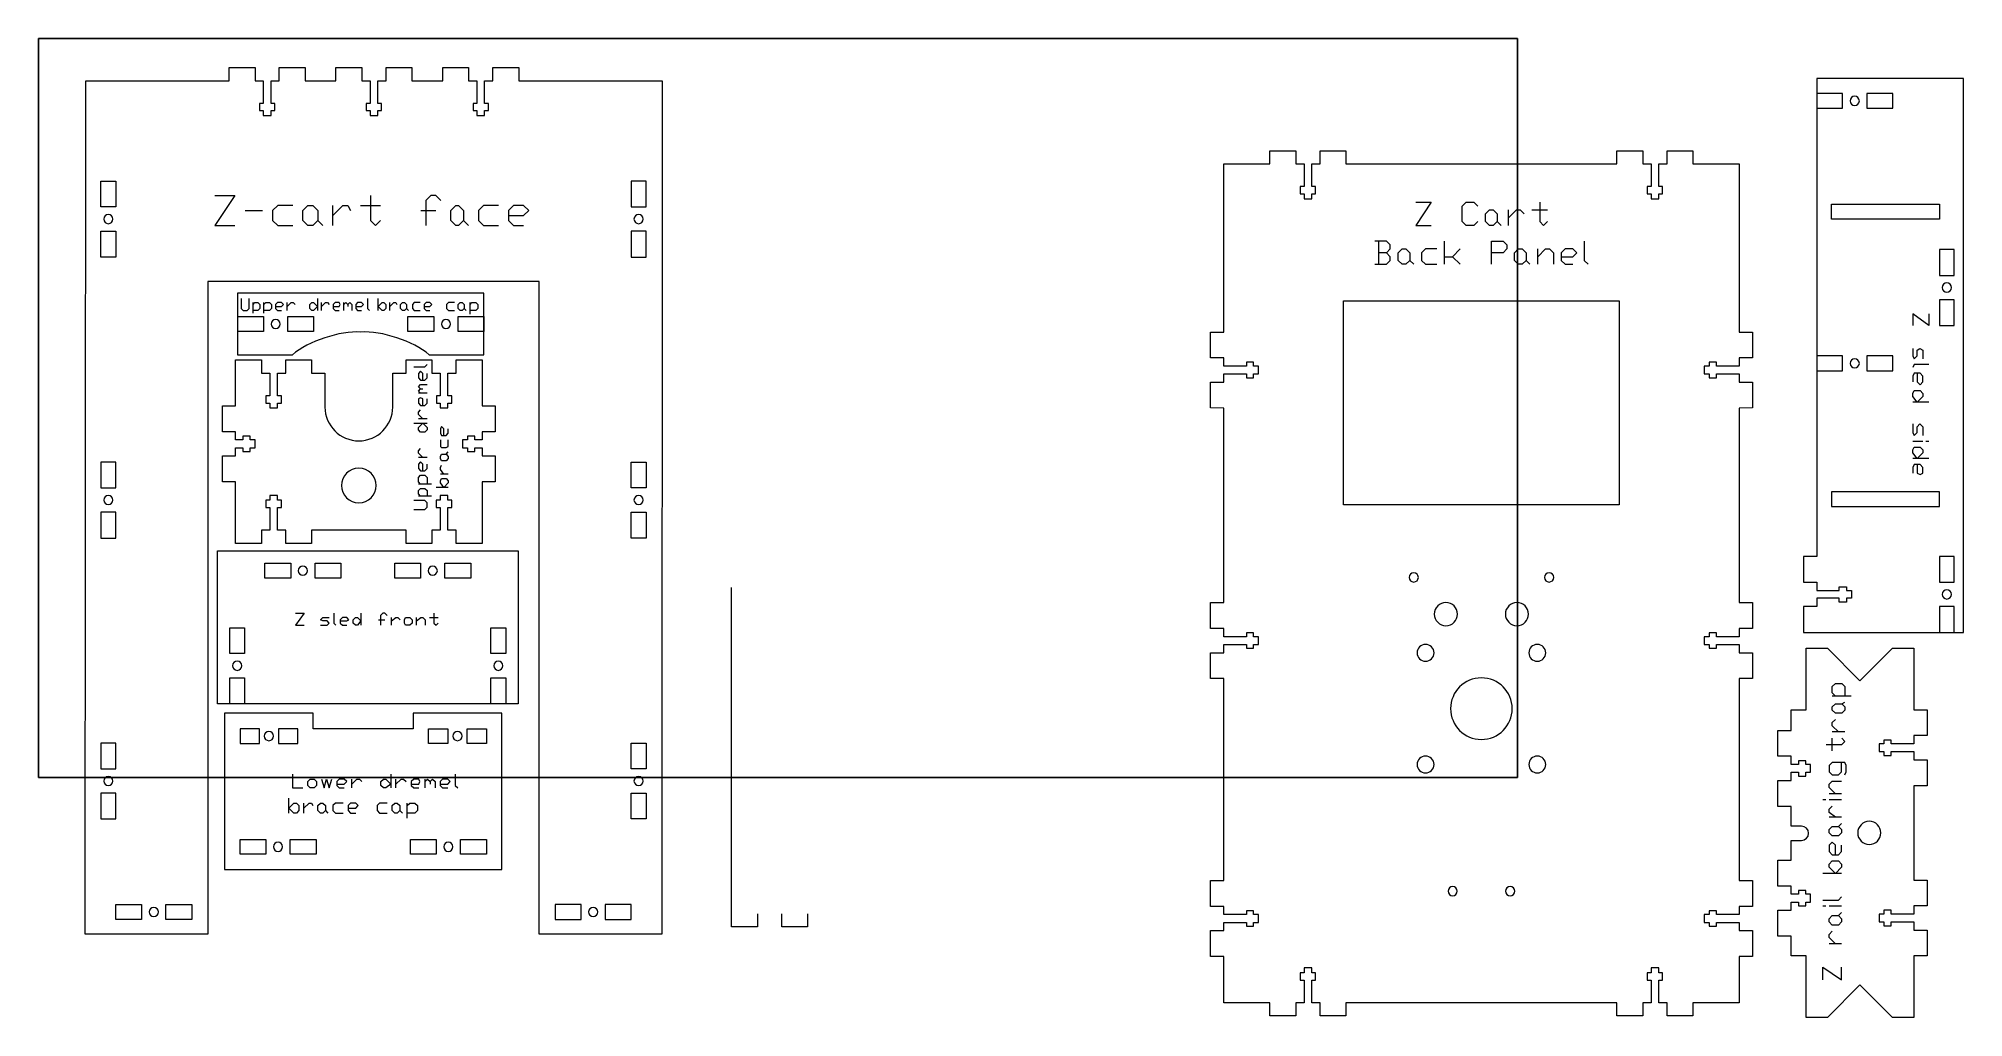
# Model space of a CAD drawing. Header units: inches. Extents: x 0 to 31.2, y 0.2 to 16.1.
import ezdxf

# ---------------------------------------------------------------- set-up
doc = ezdxf.new("R2010")
doc.units = ezdxf.units.IN
doc.header["$MEASUREMENT"] = 0
doc.layers.get('0').update_dxf_attribs({"linetype": 'CONTINUOUS', "true_color": 0xffffff})
doc.layers.add('CUT_SHEET_3', color=179, linetype='CONTINUOUS', true_color=0x131326)

# ---------------------------------------------------------------- blocks, each defined once
blk = doc.blocks.new('BORDER')
for p, q in [((24, 0), (0, 0)), ((0, 0), (0, -12)), ((24, -12), (24, 0)), ((0, -12), (24, -12))]:
    blk.add_line(p, q)

msp = doc.modelspace()

# ---------------------------------------------------------------- linework, layer by layer
at = {"layer": 'CUT_SHEET_3', "color": 3, "lineweight": 15, "true_color": 0x00ff00}
for p, q in [((3.087, 15.441), (3.087, 15.656)), ((3.087, 15.656), (3.507, 15.656)), ((3.507, 15.656), (3.507, 15.441)), ((3.9, 15.441), (3.9, 15.656)), ((3.9, 15.656), (4.32, 15.656)), ((4.32, 15.656), (4.32, 15.441)), ((4.82, 15.441), (4.82, 15.656)), ((4.82, 15.656), (5.239, 15.656)), ((5.239, 15.656), (5.239, 15.441)), ((5.633, 15.441), (5.633, 15.656)), ((5.633, 15.656), (6.053, 15.656)), ((6.053, 15.656), (6.053, 15.441)), ((6.552, 15.441), (6.552, 15.656)), ((6.552, 15.656), (6.972, 15.656)), ((6.972, 15.656), (6.972, 15.441)), ((7.366, 15.441), (7.366, 15.656)), ((7.366, 15.656), (7.785, 15.656)), ((7.785, 15.656), (7.785, 15.441)), ((0.751, 1.584), (0.759, 15.441)), ((0.759, 15.441), (3.087, 15.441)), ((2.742, 15.441), (2.742, 15.441)), ((3.507, 15.441), (3.641, 15.441)), ((3.641, 15.441), (3.641, 15.073)), ((3.766, 15.073), (3.766, 15.441)), ((3.766, 15.441), (3.9, 15.441)), ((4.32, 15.441), (4.82, 15.441)), ((5.239, 15.441), (5.373, 15.441)), ((5.373, 15.441), (5.373, 15.073)), ((5.499, 15.073), (5.499, 15.441)), ((5.499, 15.441), (5.633, 15.441)), ((6.053, 15.441), (6.552, 15.441)), ((6.972, 15.441), (7.106, 15.441)), ((7.106, 15.441), (7.106, 15.073)), ((7.232, 15.073), (7.232, 15.441)), ((7.232, 15.441), (7.366, 15.441)), ((7.785, 15.441), (10.113, 15.441)), ((10.113, 15.441), (10.106, 1.584)), ((31.23, 15.479), (28.848, 15.479)), ((28.848, 15.479), (28.848, 7.717)), ((31.23, 10.482), (31.23, 15.479)), ((3.641, 15.073), (3.579, 15.073)), ((3.579, 15.073), (3.579, 14.955)), ((3.828, 15.073), (3.766, 15.073)), ((3.828, 14.955), (3.828, 15.073)), ((5.373, 15.073), (5.311, 15.073)), ((5.311, 15.073), (5.311, 14.955)), ((5.561, 15.073), (5.499, 15.073)), ((5.561, 14.955), (5.561, 15.073)), ((7.106, 15.073), (7.044, 15.073)), ((7.044, 15.073), (7.044, 14.955)), ((7.294, 15.073), (7.232, 15.073)), ((7.294, 14.955), (7.294, 15.073)), ((3.579, 14.955), (3.641, 14.955)), ((3.641, 14.955), (3.641, 14.876)), ((3.641, 14.876), (3.766, 14.876)), ((3.766, 14.876), (3.766, 14.955)), ((3.766, 14.955), (3.828, 14.955)), ((5.311, 14.955), (5.373, 14.955)), ((5.373, 14.955), (5.373, 14.876)), ((5.373, 14.876), (5.499, 14.876)), ((5.499, 14.876), (5.499, 14.955)), ((5.499, 14.955), (5.561, 14.955)), ((7.044, 14.955), (7.106, 14.955)), ((7.106, 14.955), (7.106, 14.876)), ((7.106, 14.876), (7.232, 14.876)), ((7.232, 14.876), (7.232, 14.955)), ((7.232, 14.955), (7.294, 14.955)), ((19.225, 11.361), (19.225, 14.089)), ((19.225, 14.089), (19.975, 14.089)), ((19.975, 14.304), (20.395, 14.304)), ((19.975, 14.089), (19.975, 14.304)), ((20.395, 14.304), (20.395, 14.089)), ((20.395, 14.089), (20.529, 14.089)), ((20.529, 14.089), (20.529, 13.721)), ((20.655, 13.721), (20.655, 14.089)), ((20.655, 14.089), (20.789, 14.089)), ((20.789, 14.089), (20.789, 14.304)), ((20.789, 14.304), (21.208, 14.304)), ((21.208, 14.304), (21.209, 14.089)), ((21.209, 14.089), (25.605, 14.089)), ((25.605, 14.089), (25.606, 14.304)), ((25.606, 14.304), (26.026, 14.304)), ((26.026, 14.304), (26.026, 14.089)), ((26.026, 14.089), (26.159, 14.089)), ((26.159, 14.089), (26.159, 13.721)), ((26.285, 13.721), (26.285, 14.089)), ((26.285, 14.089), (26.419, 14.089)), ((26.419, 14.089), (26.419, 14.304)), ((26.419, 14.304), (26.839, 14.304)), ((26.839, 14.304), (26.839, 14.089)), ((26.839, 14.089), (27.589, 14.089)), ((27.589, 14.089), (27.589, 11.361)), ((20.529, 13.721), (20.467, 13.721)), ((20.467, 13.721), (20.467, 13.603)), ((20.467, 13.603), (20.529, 13.603)), ((20.529, 13.603), (20.529, 13.525)), ((20.529, 13.525), (20.655, 13.525)), ((20.717, 13.721), (20.655, 13.721)), ((20.655, 13.525), (20.655, 13.603)), ((20.655, 13.603), (20.717, 13.603)), ((20.717, 13.603), (20.717, 13.721)), ((26.159, 13.721), (26.097, 13.721)), ((26.097, 13.721), (26.097, 13.603)), ((26.097, 13.603), (26.159, 13.603)), ((26.159, 13.603), (26.159, 13.525)), ((26.159, 13.525), (26.285, 13.525)), ((26.347, 13.721), (26.285, 13.721)), ((26.285, 13.525), (26.285, 13.603)), ((26.285, 13.603), (26.347, 13.603)), ((26.347, 13.603), (26.347, 13.721)), ((8.116, 12.183), (2.742, 12.183)), ((2.742, 12.183), (2.742, 1.584)), ((8.116, 1.584), (8.116, 12.183)), ((3.224, 11.99), (3.224, 10.991)), ((7.222, 11.99), (3.224, 11.99)), ((7.222, 10.991), (7.222, 11.99)), ((21.169, 8.556), (21.169, 11.866)), ((21.169, 11.866), (25.645, 11.866)), ((25.645, 11.866), (25.645, 8.556)), ((19.01, 10.941), (19.01, 11.361)), ((19.01, 11.361), (19.225, 11.361)), ((27.589, 11.361), (27.804, 11.361)), ((27.804, 11.361), (27.804, 10.941)), ((3.224, 10.991), (4.112, 10.991)), ((6.335, 10.991), (7.222, 10.991)), ((19.225, 10.941), (19.01, 10.941)), ((19.225, 10.807), (19.225, 10.941)), ((27.804, 10.941), (27.589, 10.941)), ((27.589, 10.941), (27.589, 10.807)), ((3.192, 10.162), (3.192, 10.908)), ((3.192, 10.908), (3.612, 10.908)), ((3.612, 10.908), (3.612, 10.693)), ((3.612, 10.693), (3.746, 10.693)), ((3.746, 10.693), (3.746, 10.325)), ((3.872, 10.325), (3.872, 10.693)), ((3.872, 10.693), (4.006, 10.693)), ((4.006, 10.693), (4.006, 10.908)), ((4.006, 10.908), (4.425, 10.908)), ((4.425, 10.908), (4.425, 10.693)), ((4.425, 10.693), (4.641, 10.693)), ((4.641, 10.693), (4.641, 10.143)), ((5.741, 10.143), (5.741, 10.693)), ((5.741, 10.693), (5.957, 10.693)), ((5.957, 10.693), (5.957, 10.908)), ((5.957, 10.908), (6.377, 10.908)), ((6.377, 10.908), (6.377, 10.693)), ((6.377, 10.693), (6.51, 10.693)), ((6.51, 10.693), (6.51, 10.325)), ((6.636, 10.325), (6.636, 10.693)), ((6.636, 10.693), (6.77, 10.693)), ((6.77, 10.693), (6.77, 10.908)), ((6.77, 10.908), (7.19, 10.908)), ((7.19, 10.908), (7.19, 10.162)), ((19.593, 10.807), (19.225, 10.807)), ((19.225, 10.548), (19.225, 10.681)), ((19.225, 10.681), (19.593, 10.681)), ((19.711, 10.869), (19.593, 10.869)), ((19.593, 10.869), (19.593, 10.807)), ((19.593, 10.681), (19.593, 10.619)), ((19.711, 10.807), (19.711, 10.869)), ((19.79, 10.807), (19.711, 10.807)), ((19.711, 10.619), (19.711, 10.681)), ((19.711, 10.681), (19.79, 10.681)), ((19.79, 10.681), (19.79, 10.807)), ((27.103, 10.807), (27.024, 10.807)), ((27.024, 10.807), (27.024, 10.681)), ((27.024, 10.681), (27.103, 10.681)), ((27.221, 10.869), (27.103, 10.869)), ((27.103, 10.869), (27.103, 10.807)), ((27.103, 10.681), (27.103, 10.619)), ((27.221, 10.807), (27.221, 10.869)), ((27.589, 10.807), (27.221, 10.807)), ((27.221, 10.619), (27.221, 10.681)), ((27.221, 10.681), (27.589, 10.681)), ((27.589, 10.681), (27.589, 10.548)), ((3.746, 10.325), (3.684, 10.325)), ((3.684, 10.325), (3.684, 10.207)), ((3.934, 10.325), (3.872, 10.325)), ((3.934, 10.207), (3.934, 10.325)), ((6.51, 10.325), (6.449, 10.325)), ((6.449, 10.325), (6.449, 10.207)), ((6.698, 10.325), (6.636, 10.325)), ((6.698, 10.207), (6.698, 10.325)), ((19.01, 10.128), (19.01, 10.548)), ((19.01, 10.548), (19.225, 10.548)), ((19.593, 10.619), (19.711, 10.619)), ((27.103, 10.619), (27.221, 10.619)), ((27.589, 10.548), (27.804, 10.548)), ((27.804, 10.548), (27.804, 10.128)), ((31.23, 6.484), (31.23, 10.482)), ((2.977, 9.742), (2.977, 10.162)), ((2.977, 10.162), (3.192, 10.162)), ((3.684, 10.207), (3.746, 10.207)), ((3.746, 10.207), (3.746, 10.128)), ((3.746, 10.128), (3.872, 10.128)), ((3.872, 10.128), (3.872, 10.207)), ((3.872, 10.207), (3.934, 10.207)), ((6.449, 10.207), (6.51, 10.207)), ((6.51, 10.207), (6.51, 10.128)), ((6.51, 10.128), (6.636, 10.128)), ((6.636, 10.128), (6.636, 10.207)), ((6.636, 10.207), (6.698, 10.207)), ((7.19, 10.162), (7.405, 10.162)), ((7.405, 10.162), (7.405, 9.742)), ((19.225, 10.127), (19.01, 10.128)), ((19.225, 6.969), (19.225, 10.127)), ((27.804, 10.128), (27.589, 10.127)), ((27.589, 10.127), (27.589, 6.969)), ((3.192, 9.742), (2.977, 9.742)), ((3.192, 9.609), (3.192, 9.742)), ((7.405, 9.742), (7.19, 9.742)), ((7.19, 9.742), (7.19, 9.609)), ((3.31, 9.609), (3.192, 9.609)), ((3.192, 9.349), (3.192, 9.483)), ((3.192, 9.483), (3.31, 9.483)), ((3.428, 9.671), (3.31, 9.671)), ((3.31, 9.671), (3.31, 9.609)), ((3.31, 9.483), (3.31, 9.421)), ((3.31, 9.421), (3.428, 9.421)), ((3.428, 9.609), (3.428, 9.671)), ((3.507, 9.609), (3.428, 9.609)), ((3.428, 9.421), (3.428, 9.483)), ((3.428, 9.483), (3.507, 9.483)), ((3.507, 9.483), (3.507, 9.609)), ((6.954, 9.609), (6.875, 9.609)), ((6.875, 9.609), (6.875, 9.483)), ((6.875, 9.483), (6.954, 9.483)), ((7.072, 9.671), (6.954, 9.671)), ((6.954, 9.671), (6.954, 9.609)), ((6.954, 9.483), (6.954, 9.421)), ((6.954, 9.421), (7.072, 9.421)), ((7.072, 9.609), (7.072, 9.671)), ((7.19, 9.609), (7.072, 9.609)), ((7.072, 9.421), (7.072, 9.483)), ((7.072, 9.483), (7.19, 9.483)), ((7.19, 9.483), (7.19, 9.349)), ((2.977, 8.929), (2.977, 9.349)), ((2.977, 9.349), (3.192, 9.349)), ((7.19, 9.349), (7.405, 9.349)), ((7.405, 9.349), (7.405, 8.929)), ((3.192, 8.929), (2.977, 8.929)), ((3.192, 7.93), (3.192, 8.929)), ((7.405, 8.929), (7.19, 8.929)), ((7.19, 8.929), (7.19, 7.93)), ((3.746, 8.631), (3.684, 8.631)), ((3.684, 8.631), (3.684, 8.512)), ((3.684, 8.512), (3.746, 8.512)), ((3.872, 8.709), (3.746, 8.709)), ((3.746, 8.709), (3.746, 8.631)), ((3.746, 8.512), (3.746, 8.145)), ((3.872, 8.631), (3.872, 8.709)), ((3.934, 8.631), (3.872, 8.631)), ((3.872, 8.145), (3.872, 8.512)), ((3.872, 8.512), (3.934, 8.512)), ((3.934, 8.512), (3.934, 8.631)), ((6.51, 8.631), (6.448, 8.631)), ((6.448, 8.631), (6.448, 8.512)), ((6.448, 8.512), (6.51, 8.512)), ((6.636, 8.709), (6.51, 8.709)), ((6.51, 8.709), (6.51, 8.631)), ((6.51, 8.512), (6.51, 8.145)), ((6.636, 8.631), (6.636, 8.709)), ((6.698, 8.631), (6.636, 8.631)), ((6.636, 8.145), (6.636, 8.512)), ((6.636, 8.512), (6.698, 8.512)), ((6.698, 8.512), (6.698, 8.631)), ((25.645, 8.556), (21.169, 8.556)), ((3.746, 8.145), (3.612, 8.145)), ((3.612, 8.145), (3.612, 7.93)), ((4.005, 8.145), (3.872, 8.145)), ((4.005, 7.93), (4.005, 8.145)), ((5.957, 8.145), (4.425, 8.145)), ((4.425, 8.145), (4.425, 7.93)), ((5.957, 7.93), (5.957, 8.145)), ((6.51, 8.145), (6.377, 8.145)), ((6.377, 8.145), (6.377, 7.93)), ((6.77, 8.145), (6.636, 8.145)), ((6.77, 7.93), (6.77, 8.145)), ((2.898, 5.326), (2.898, 7.811)), ((2.898, 7.811), (7.775, 7.811)), ((3.612, 7.93), (3.192, 7.93)), ((4.425, 7.93), (4.005, 7.93)), ((6.377, 7.93), (5.957, 7.93)), ((7.19, 7.93), (6.77, 7.93)), ((7.775, 7.811), (7.775, 5.326)), ((28.848, 7.717), (28.633, 7.717)), ((28.633, 7.717), (28.633, 7.297)), ((11.24, 1.701), (11.239, 7.211)), ((28.633, 7.297), (28.848, 7.297)), ((28.848, 7.297), (28.848, 7.163)), ((29.215, 7.163), (29.215, 7.225)), ((29.215, 7.225), (29.334, 7.225)), ((29.334, 7.225), (29.334, 7.163)), ((19.01, 6.968), (19.225, 6.969)), ((19.01, 6.548), (19.01, 6.968)), ((27.589, 6.969), (27.804, 6.968)), ((27.804, 6.968), (27.804, 6.548)), ((28.848, 6.904), (28.633, 6.904)), ((28.633, 6.904), (28.633, 6.484)), ((28.848, 7.163), (29.215, 7.163)), ((29.215, 7.038), (28.848, 7.038)), ((28.848, 7.038), (28.848, 6.904)), ((29.215, 6.976), (29.215, 7.038)), ((29.334, 6.976), (29.215, 6.976)), ((29.334, 7.163), (29.412, 7.163)), ((29.412, 7.038), (29.334, 7.038)), ((29.334, 7.038), (29.334, 6.976)), ((29.412, 7.163), (29.412, 7.038)), ((19.225, 6.548), (19.01, 6.548)), ((19.225, 6.414), (19.225, 6.548)), ((19.593, 6.414), (19.225, 6.414)), ((19.225, 6.155), (19.225, 6.288)), ((19.225, 6.288), (19.593, 6.288)), ((19.711, 6.476), (19.593, 6.476)), ((19.593, 6.476), (19.593, 6.414)), ((19.593, 6.288), (19.593, 6.226)), ((19.711, 6.414), (19.711, 6.476)), ((19.79, 6.414), (19.711, 6.414)), ((19.711, 6.226), (19.711, 6.288)), ((19.711, 6.288), (19.79, 6.288)), ((19.79, 6.288), (19.79, 6.414)), ((27.103, 6.414), (27.024, 6.414)), ((27.024, 6.414), (27.024, 6.288)), ((27.024, 6.288), (27.103, 6.288)), ((27.221, 6.476), (27.103, 6.476)), ((27.103, 6.476), (27.103, 6.414)), ((27.103, 6.288), (27.103, 6.226)), ((27.221, 6.414), (27.221, 6.476)), ((27.589, 6.414), (27.221, 6.414)), ((27.221, 6.226), (27.221, 6.288)), ((27.221, 6.288), (27.589, 6.288)), ((27.804, 6.548), (27.589, 6.548)), ((27.589, 6.548), (27.589, 6.414)), ((27.589, 6.288), (27.589, 6.155)), ((28.633, 6.484), (31.23, 6.484)), ((19.01, 5.735), (19.01, 6.155)), ((19.01, 6.155), (19.225, 6.155)), ((19.593, 6.226), (19.711, 6.226)), ((27.103, 6.226), (27.221, 6.226)), ((27.589, 6.155), (27.804, 6.155)), ((27.804, 6.155), (27.804, 5.735)), ((28.676, 5.228), (28.676, 6.228)), ((28.676, 6.228), (29.021, 6.228)), ((29.021, 6.228), (29.55, 5.698)), ((29.55, 5.698), (30.08, 6.228)), ((30.08, 6.228), (30.425, 6.228)), ((30.425, 6.228), (30.425, 5.228)), ((19.225, 5.734), (19.01, 5.735)), ((19.225, 2.456), (19.225, 5.734)), ((27.804, 5.735), (27.589, 5.734)), ((27.589, 5.734), (27.589, 2.456)), ((7.775, 5.326), (2.898, 5.326)), ((4.451, 5.171), (3.013, 5.171)), ((3.013, 5.171), (3.013, 4.921)), ((4.451, 4.921), (4.451, 5.171)), ((7.511, 5.171), (6.073, 5.171)), ((6.073, 5.171), (6.073, 4.921)), ((7.511, 4.921), (7.511, 5.171)), ((28.434, 4.893), (28.434, 5.228)), ((28.434, 5.228), (28.676, 5.228)), ((30.425, 5.228), (30.64, 5.228)), ((30.64, 5.228), (30.64, 4.809)), ((3.013, 4.921), (3.013, 4.681)), ((6.073, 4.921), (4.451, 4.921)), ((7.511, 4.681), (7.511, 4.921)), ((28.219, 4.473), (28.219, 4.893)), ((28.219, 4.893), (28.434, 4.893)), ((30.057, 4.737), (29.939, 4.737)), ((29.939, 4.737), (29.939, 4.675)), ((30.057, 4.675), (30.057, 4.737)), ((30.64, 4.809), (30.425, 4.809)), ((30.425, 4.809), (30.425, 4.675)), ((3.013, 4.681), (3.013, 2.633)), ((7.511, 2.633), (7.511, 4.681)), ((28.434, 4.473), (28.219, 4.473)), ((28.434, 4.339), (28.434, 4.473)), ((28.67, 4.401), (28.552, 4.401)), ((28.552, 4.401), (28.552, 4.339)), ((28.67, 4.339), (28.67, 4.401)), ((29.939, 4.675), (29.86, 4.675)), ((29.86, 4.675), (29.86, 4.549)), ((29.86, 4.549), (29.939, 4.549)), ((29.939, 4.549), (29.939, 4.487)), ((29.939, 4.487), (30.057, 4.487)), ((30.425, 4.675), (30.057, 4.675)), ((30.057, 4.487), (30.057, 4.549)), ((30.057, 4.549), (30.425, 4.549)), ((30.425, 4.549), (30.425, 4.415)), ((30.425, 4.415), (30.64, 4.415)), ((30.64, 4.415), (30.64, 3.995)), ((28.219, 3.66), (28.219, 4.08)), ((28.219, 4.08), (28.434, 4.08)), ((28.552, 4.339), (28.434, 4.339)), ((28.434, 4.08), (28.434, 4.213)), ((28.434, 4.213), (28.552, 4.213)), ((28.552, 4.213), (28.552, 4.151)), ((28.552, 4.151), (28.67, 4.151)), ((28.749, 4.339), (28.67, 4.339)), ((28.67, 4.151), (28.67, 4.213)), ((28.67, 4.213), (28.749, 4.213)), ((28.749, 4.213), (28.749, 4.339)), ((30.64, 3.995), (30.425, 3.995)), ((30.425, 3.995), (30.425, 2.464)), ((28.434, 3.66), (28.219, 3.66)), ((28.434, 3.338), (28.434, 3.66)), ((28.601, 3.338), (28.434, 3.338)), ((28.434, 2.786), (28.434, 3.108)), ((28.434, 3.108), (28.601, 3.108)), ((3.013, 2.633), (7.511, 2.633)), ((28.219, 2.366), (28.219, 2.786)), ((28.219, 2.786), (28.434, 2.786)), ((19.01, 2.455), (19.225, 2.456)), ((19.01, 2.036), (19.01, 2.455)), ((27.589, 2.456), (27.804, 2.455)), ((27.804, 2.455), (27.804, 2.036)), ((28.434, 2.366), (28.219, 2.366)), ((28.434, 2.232), (28.434, 2.366)), ((28.552, 2.232), (28.434, 2.232)), ((28.67, 2.294), (28.552, 2.294)), ((28.552, 2.294), (28.552, 2.232)), ((28.67, 2.232), (28.67, 2.294)), ((28.749, 2.232), (28.67, 2.232)), ((28.749, 2.106), (28.749, 2.232)), ((30.425, 2.464), (30.64, 2.464)), ((30.64, 2.464), (30.64, 2.044)), ((11.66, 1.916), (11.66, 1.701)), ((12.053, 1.701), (12.053, 1.916)), ((12.474, 1.916), (12.473, 1.701)), ((19.225, 2.036), (19.01, 2.036)), ((19.225, 1.902), (19.225, 2.036)), ((19.593, 1.902), (19.225, 1.902)), ((19.711, 1.964), (19.593, 1.964)), ((19.593, 1.964), (19.593, 1.902)), ((19.711, 1.902), (19.711, 1.964)), ((19.79, 1.902), (19.711, 1.902)), ((19.79, 1.776), (19.79, 1.902)), ((27.103, 1.902), (27.024, 1.902)), ((27.024, 1.902), (27.024, 1.776)), ((27.221, 1.964), (27.103, 1.964)), ((27.103, 1.964), (27.103, 1.902)), ((27.221, 1.902), (27.221, 1.964)), ((27.589, 1.902), (27.221, 1.902)), ((27.804, 2.036), (27.589, 2.036)), ((27.589, 2.036), (27.589, 1.902)), ((28.219, 1.553), (28.219, 1.973)), ((28.219, 1.973), (28.434, 1.973)), ((28.434, 1.973), (28.434, 2.106)), ((28.434, 2.106), (28.552, 2.106)), ((28.552, 2.106), (28.552, 2.044)), ((28.552, 2.044), (28.67, 2.044)), ((28.67, 2.044), (28.67, 2.106)), ((28.67, 2.106), (28.749, 2.106)), ((29.939, 1.91), (29.86, 1.91)), ((29.86, 1.91), (29.86, 1.784)), ((30.057, 1.972), (29.939, 1.972)), ((29.939, 1.972), (29.939, 1.91)), ((30.057, 1.91), (30.057, 1.972)), ((30.425, 1.91), (30.057, 1.91)), ((30.64, 2.044), (30.425, 2.044)), ((30.425, 2.044), (30.425, 1.91)), ((2.742, 1.584), (0.751, 1.584)), ((10.106, 1.584), (8.116, 1.584)), ((11.66, 1.701), (11.24, 1.701)), ((12.473, 1.701), (12.053, 1.701)), ((19.01, 1.222), (19.01, 1.642)), ((19.01, 1.642), (19.225, 1.642)), ((19.225, 1.642), (19.225, 1.776)), ((19.225, 1.776), (19.593, 1.776)), ((19.593, 1.776), (19.593, 1.714)), ((19.593, 1.714), (19.711, 1.714)), ((19.711, 1.714), (19.711, 1.776)), ((19.711, 1.776), (19.79, 1.776)), ((27.024, 1.776), (27.103, 1.776)), ((27.103, 1.776), (27.103, 1.714)), ((27.103, 1.714), (27.221, 1.714)), ((27.221, 1.714), (27.221, 1.776)), ((27.221, 1.776), (27.589, 1.776)), ((27.589, 1.776), (27.589, 1.642)), ((27.589, 1.642), (27.804, 1.642)), ((27.804, 1.642), (27.804, 1.222)), ((29.86, 1.784), (29.939, 1.784)), ((29.939, 1.784), (29.939, 1.722)), ((29.939, 1.722), (30.057, 1.722)), ((30.057, 1.722), (30.057, 1.784)), ((30.057, 1.784), (30.425, 1.784)), ((30.425, 1.784), (30.425, 1.65)), ((30.425, 1.65), (30.64, 1.65)), ((30.64, 1.65), (30.64, 1.231)), ((28.434, 1.553), (28.219, 1.553)), ((28.434, 1.231), (28.434, 1.553)), ((19.225, 1.222), (19.01, 1.222)), ((19.225, 0.472), (19.225, 1.222)), ((20.529, 0.958), (20.467, 0.958)), ((20.467, 0.958), (20.467, 0.84)), ((20.655, 1.037), (20.529, 1.037)), ((20.529, 1.037), (20.529, 0.958)), ((20.655, 0.958), (20.655, 1.037)), ((20.717, 0.958), (20.655, 0.958)), ((20.717, 0.84), (20.717, 0.958)), ((26.159, 0.958), (26.097, 0.958)), ((26.097, 0.958), (26.097, 0.84)), ((26.285, 1.037), (26.159, 1.037)), ((26.159, 1.037), (26.159, 0.958)), ((26.285, 0.958), (26.285, 1.037)), ((26.347, 0.958), (26.285, 0.958)), ((26.347, 0.84), (26.347, 0.958)), ((27.804, 1.222), (27.589, 1.222)), ((27.589, 1.222), (27.589, 0.472)), ((28.676, 1.231), (28.434, 1.231)), ((28.676, 0.231), (28.676, 1.231)), ((30.64, 1.231), (30.425, 1.231)), ((30.425, 1.231), (30.425, 0.231)), ((20.467, 0.84), (20.529, 0.84)), ((20.529, 0.84), (20.529, 0.472)), ((20.655, 0.472), (20.655, 0.84)), ((20.655, 0.84), (20.717, 0.84)), ((26.097, 0.84), (26.159, 0.84)), ((26.159, 0.84), (26.159, 0.472)), ((26.285, 0.472), (26.285, 0.84)), ((26.285, 0.84), (26.347, 0.84)), ((29.55, 0.761), (29.021, 0.231)), ((30.08, 0.231), (29.55, 0.761)), ((19.975, 0.472), (19.225, 0.472)), ((19.975, 0.257), (19.975, 0.472)), ((20.529, 0.472), (20.395, 0.472)), ((20.395, 0.472), (20.395, 0.257)), ((20.789, 0.472), (20.655, 0.472)), ((20.789, 0.257), (20.789, 0.472)), ((21.209, 0.472), (21.208, 0.257)), ((25.605, 0.472), (21.209, 0.472)), ((25.606, 0.257), (25.605, 0.472)), ((26.159, 0.472), (26.026, 0.472)), ((26.026, 0.472), (26.026, 0.257)), ((26.419, 0.472), (26.285, 0.472)), ((26.419, 0.257), (26.419, 0.472)), ((26.84, 0.472), (26.839, 0.257)), ((27.589, 0.472), (26.84, 0.472)), ((20.395, 0.257), (19.975, 0.257)), ((21.208, 0.257), (20.789, 0.257)), ((26.026, 0.257), (25.606, 0.257)), ((26.839, 0.257), (26.419, 0.257)), ((29.021, 0.231), (28.676, 0.231)), ((30.425, 0.231), (30.08, 0.231))]:
    msp.add_line(p, q, dxfattribs=at)
at = {"layer": 'CUT_SHEET_3', "color": 1, "lineweight": 15, "true_color": 0xff0000}
for p, q in [((29.268, 15.234), (28.848, 15.234)), ((28.848, 15.234), (28.848, 14.994)), ((29.268, 14.994), (29.268, 15.234)), ((29.465, 15.189), (29.465, 15.189)), ((30.081, 15.234), (29.661, 15.234)), ((29.661, 15.234), (29.661, 14.994)), ((30.081, 14.994), (30.081, 15.234)), ((28.848, 14.994), (29.268, 14.994)), ((29.661, 14.994), (30.081, 14.994)), ((1.006, 13.811), (1.246, 13.811)), ((1.006, 13.391), (1.006, 13.811)), ((1.246, 13.811), (1.246, 13.391)), ((9.851, 13.811), (9.611, 13.811)), ((9.611, 13.811), (9.611, 13.391)), ((9.851, 13.391), (9.851, 13.811)), ((29.09, 13.435), (30.839, 13.435)), ((29.09, 13.195), (29.09, 13.435)), ((30.839, 13.435), (30.839, 13.195)), ((1.246, 13.391), (1.006, 13.391)), ((9.611, 13.391), (9.851, 13.391)), ((30.839, 13.195), (29.09, 13.195)), ((1.006, 12.998), (1.246, 12.998)), ((1.006, 12.578), (1.006, 12.998)), ((1.246, 12.998), (1.246, 12.578)), ((9.851, 12.998), (9.611, 12.998)), ((9.611, 12.998), (9.611, 12.578)), ((9.851, 12.578), (9.851, 12.998)), ((1.246, 12.578), (1.006, 12.578)), ((9.611, 12.578), (9.851, 12.578)), ((31.079, 12.7), (30.839, 12.7)), ((30.839, 12.7), (30.839, 12.28)), ((31.079, 12.28), (31.079, 12.7)), ((30.839, 12.28), (31.079, 12.28)), ((31.079, 11.886), (30.839, 11.886)), ((30.839, 11.886), (30.839, 11.467)), ((31.079, 11.467), (31.079, 11.886)), ((3.225, 11.611), (3.645, 11.611)), ((3.225, 11.371), (3.225, 11.611)), ((3.645, 11.611), (3.645, 11.371)), ((4.038, 11.611), (4.458, 11.611)), ((4.038, 11.371), (4.038, 11.611)), ((4.458, 11.611), (4.458, 11.371)), ((5.988, 11.611), (6.408, 11.611)), ((5.988, 11.371), (5.988, 11.611)), ((6.408, 11.611), (6.408, 11.371)), ((6.802, 11.611), (7.221, 11.611)), ((6.802, 11.371), (6.802, 11.611)), ((7.221, 11.611), (7.221, 11.371)), ((3.645, 11.371), (3.225, 11.371)), ((4.458, 11.371), (4.038, 11.371)), ((6.408, 11.371), (5.988, 11.371)), ((7.221, 11.371), (6.802, 11.371)), ((30.839, 11.467), (31.079, 11.467)), ((29.268, 10.972), (28.848, 10.972)), ((28.848, 10.972), (28.848, 10.732)), ((29.268, 10.732), (29.268, 10.972)), ((30.081, 10.972), (29.661, 10.972)), ((29.661, 10.972), (29.661, 10.732)), ((30.081, 10.732), (30.081, 10.972)), ((28.848, 10.732), (29.268, 10.732)), ((29.465, 10.927), (29.465, 10.927)), ((29.661, 10.732), (30.081, 10.732)), ((1.246, 9.249), (1.006, 9.249)), ((1.006, 9.249), (1.006, 8.83)), ((1.246, 8.83), (1.246, 9.249)), ((5.191, 9.151), (5.191, 9.151)), ((9.611, 8.83), (9.611, 9.249)), ((9.611, 9.249), (9.851, 9.249)), ((9.851, 9.249), (9.851, 8.83)), ((1.006, 8.83), (1.246, 8.83)), ((4.909, 8.869), (4.909, 8.869)), ((9.851, 8.83), (9.611, 8.83)), ((30.839, 8.768), (29.09, 8.768)), ((29.09, 8.768), (29.09, 8.528)), ((30.839, 8.528), (30.839, 8.768)), ((1.246, 8.436), (1.006, 8.436)), ((1.006, 8.436), (1.006, 8.016)), ((1.246, 8.016), (1.246, 8.436)), ((5.191, 8.587), (5.191, 8.587)), ((9.611, 8.016), (9.611, 8.436)), ((9.611, 8.436), (9.851, 8.436)), ((9.851, 8.436), (9.851, 8.016)), ((29.09, 8.528), (30.839, 8.528)), ((1.006, 8.016), (1.246, 8.016)), ((9.851, 8.016), (9.611, 8.016)), ((3.666, 7.366), (3.666, 7.606)), ((3.666, 7.606), (4.086, 7.606)), ((4.086, 7.606), (4.086, 7.366)), ((4.48, 7.366), (4.48, 7.606)), ((4.48, 7.606), (4.899, 7.606)), ((4.899, 7.606), (4.899, 7.366)), ((5.773, 7.366), (5.773, 7.606)), ((5.773, 7.606), (6.193, 7.606)), ((6.193, 7.606), (6.193, 7.366)), ((6.587, 7.366), (6.587, 7.606)), ((6.587, 7.606), (7.006, 7.606)), ((7.006, 7.606), (7.006, 7.366)), ((31.079, 7.718), (30.839, 7.718)), ((30.839, 7.718), (30.839, 7.298)), ((31.079, 7.298), (31.079, 7.718)), ((4.086, 7.366), (3.666, 7.366)), ((4.899, 7.366), (4.48, 7.366)), ((6.193, 7.366), (5.773, 7.366)), ((7.006, 7.366), (6.587, 7.366)), ((22.309, 7.451), (22.309, 7.451)), ((24.505, 7.451), (24.505, 7.451)), ((30.839, 7.298), (31.079, 7.298)), ((31.079, 6.904), (30.839, 6.904)), ((30.839, 6.904), (30.839, 6.485)), ((31.079, 6.485), (31.079, 6.904)), ((3.098, 6.14), (3.098, 6.56)), ((3.098, 6.56), (3.338, 6.56)), ((3.338, 6.56), (3.338, 6.14)), ((7.334, 6.14), (7.334, 6.56)), ((7.334, 6.56), (7.574, 6.56)), ((7.574, 6.56), (7.574, 6.14)), ((23.984, 6.593), (23.984, 6.593)), ((30.839, 6.485), (31.079, 6.485)), ((3.338, 6.14), (3.098, 6.14)), ((7.574, 6.14), (7.334, 6.14)), ((22.638, 6.153), (22.638, 6.153)), ((24.452, 6.153), (24.452, 6.153)), ((3.098, 5.327), (3.098, 5.747)), ((3.098, 5.747), (3.338, 5.747)), ((3.338, 5.747), (3.338, 5.327)), ((7.334, 5.327), (7.334, 5.747)), ((7.334, 5.747), (7.574, 5.747)), ((7.574, 5.747), (7.574, 5.327)), ((3.338, 5.327), (3.098, 5.327)), ((7.574, 5.327), (7.334, 5.327)), ((1.246, 4.688), (1.006, 4.688)), ((1.006, 4.688), (1.006, 4.268)), ((1.246, 4.268), (1.246, 4.688)), ((9.611, 4.268), (9.611, 4.688)), ((9.611, 4.688), (9.851, 4.688)), ((9.851, 4.688), (9.851, 4.268)), ((1.006, 4.268), (1.246, 4.268)), ((9.851, 4.268), (9.611, 4.268)), ((22.638, 4.339), (22.638, 4.339)), ((24.452, 4.339), (24.452, 4.339)), ((1.246, 3.874), (1.006, 3.874)), ((1.006, 3.874), (1.006, 3.455)), ((1.246, 3.455), (1.246, 3.874)), ((9.611, 3.455), (9.611, 3.874)), ((9.611, 3.874), (9.851, 3.874)), ((9.851, 3.874), (9.851, 3.455)), ((1.006, 3.455), (1.246, 3.455)), ((9.851, 3.455), (9.611, 3.455)), ((3.264, 3.123), (3.684, 3.123)), ((3.264, 2.883), (3.264, 3.123)), ((3.684, 2.883), (3.264, 2.883)), ((3.684, 3.123), (3.684, 2.883)), ((4.077, 3.123), (4.497, 3.123)), ((4.077, 2.883), (4.077, 3.123)), ((4.497, 2.883), (4.077, 2.883)), ((4.497, 3.123), (4.497, 2.883)), ((6.027, 3.123), (6.447, 3.123)), ((6.027, 2.883), (6.027, 3.123)), ((6.447, 2.883), (6.027, 2.883)), ((6.447, 3.123), (6.447, 2.883)), ((6.84, 3.123), (7.26, 3.123)), ((6.84, 2.883), (6.84, 3.123)), ((7.26, 2.883), (6.84, 2.883)), ((7.26, 3.123), (7.26, 2.883)), ((22.941, 2.358), (22.941, 2.358)), ((23.799, 2.283), (23.799, 2.283)), ((23.874, 2.358), (23.874, 2.358)), ((1.247, 1.825), (1.247, 2.065)), ((1.247, 2.065), (1.667, 2.065)), ((1.667, 2.065), (1.667, 1.825)), ((2.06, 1.825), (2.06, 2.065)), ((2.06, 2.065), (2.48, 2.065)), ((2.48, 2.065), (2.48, 1.825)), ((8.797, 2.065), (8.377, 2.065)), ((8.377, 2.065), (8.377, 1.825)), ((8.797, 1.825), (8.797, 2.065)), ((9.61, 2.065), (9.19, 2.065)), ((9.19, 2.065), (9.19, 1.825)), ((9.61, 1.825), (9.61, 2.065)), ((1.667, 1.825), (1.247, 1.825)), ((2.48, 1.825), (2.06, 1.825)), ((8.377, 1.825), (8.797, 1.825)), ((9.19, 1.825), (9.61, 1.825))]:
    msp.add_line(p, q, dxfattribs=at)
at = {"layer": 'CUT_SHEET_3', "color": 7, "lineweight": 15, "true_color": 0xffffff}
for p, q in [((2.856, 13.58), (3.181, 13.58)), ((3.181, 13.58), (2.856, 13.091)), ((5.381, 13.58), (5.381, 13.172)), ((6.358, 13.58), (6.277, 13.498)), ((6.277, 13.498), (6.277, 13.091)), ((6.44, 13.58), (6.358, 13.58)), ((6.521, 13.498), (6.44, 13.58)), ((22.341, 13.47), (22.594, 13.47)), ((22.594, 13.47), (22.341, 13.09)), ((23.094, 13.407), (23.157, 13.47)), ((23.157, 13.47), (23.284, 13.47)), ((23.284, 13.47), (23.347, 13.407)), ((24.353, 13.47), (24.353, 13.153)), ((3.344, 13.335), (3.629, 13.335)), ((3.874, 13.417), (3.792, 13.335)), ((3.792, 13.335), (3.792, 13.172)), ((3.792, 13.172), (3.874, 13.091)), ((4.118, 13.417), (3.874, 13.417)), ((4.281, 13.335), (4.362, 13.417)), ((4.281, 13.172), (4.281, 13.335)), ((4.362, 13.091), (4.281, 13.172)), ((4.362, 13.417), (4.444, 13.417)), ((4.444, 13.417), (4.525, 13.335)), ((4.525, 13.172), (4.444, 13.091)), ((4.525, 13.335), (4.525, 13.172)), ((4.525, 13.172), (4.607, 13.091)), ((4.77, 13.254), (4.933, 13.417)), ((4.77, 13.091), (4.77, 13.417)), ((4.933, 13.417), (5.014, 13.417)), ((5.014, 13.417), (5.055, 13.335)), ((5.218, 13.417), (5.544, 13.417)), ((5.381, 13.172), (5.462, 13.091)), ((5.462, 13.091), (5.544, 13.172)), ((6.195, 13.335), (6.44, 13.335)), ((6.684, 13.335), (6.765, 13.417)), ((6.684, 13.172), (6.684, 13.335)), ((6.765, 13.091), (6.684, 13.172)), ((6.765, 13.417), (6.806, 13.417)), ((6.806, 13.417), (6.888, 13.335)), ((6.888, 13.172), (6.806, 13.091)), ((6.888, 13.335), (6.888, 13.172)), ((6.888, 13.172), (6.969, 13.091)), ((7.213, 13.417), (7.132, 13.335)), ((7.132, 13.335), (7.132, 13.172)), ((7.132, 13.172), (7.213, 13.091)), ((7.458, 13.417), (7.213, 13.417)), ((7.702, 13.417), (7.621, 13.335)), ((7.621, 13.335), (7.621, 13.172)), ((7.621, 13.254), (7.865, 13.254)), ((7.621, 13.172), (7.702, 13.091)), ((7.865, 13.417), (7.702, 13.417)), ((7.947, 13.335), (7.865, 13.417)), ((7.865, 13.254), (7.947, 13.335)), ((23.094, 13.153), (23.094, 13.407)), ((23.157, 13.09), (23.094, 13.153)), ((23.347, 13.153), (23.284, 13.09)), ((23.474, 13.28), (23.537, 13.343)), ((23.474, 13.153), (23.474, 13.28)), ((23.537, 13.09), (23.474, 13.153)), ((23.537, 13.343), (23.6, 13.343)), ((23.6, 13.343), (23.663, 13.28)), ((23.663, 13.153), (23.6, 13.09)), ((23.663, 13.28), (23.663, 13.153)), ((23.663, 13.153), (23.727, 13.09)), ((23.847, 13.09), (23.847, 13.343)), ((23.847, 13.217), (23.974, 13.343)), ((23.974, 13.343), (24.037, 13.343)), ((24.037, 13.343), (24.1, 13.28)), ((24.227, 13.343), (24.48, 13.343)), ((24.353, 13.153), (24.417, 13.09)), ((24.417, 13.09), (24.48, 13.153)), ((2.856, 13.091), (3.181, 13.091)), ((3.874, 13.091), (4.118, 13.091)), ((4.444, 13.091), (4.362, 13.091)), ((6.806, 13.091), (6.765, 13.091)), ((7.213, 13.091), (7.458, 13.091)), ((7.702, 13.091), (7.865, 13.091)), ((21.866, 12.837), (21.676, 12.837)), ((21.739, 12.837), (21.739, 12.463)), ((21.929, 12.774), (21.866, 12.837)), ((22.341, 13.09), (22.594, 13.09)), ((22.809, 12.463), (22.809, 12.837)), ((23.284, 13.09), (23.157, 13.09)), ((23.6, 13.09), (23.537, 13.09)), ((23.569, 12.463), (23.569, 12.837)), ((23.569, 12.837), (23.758, 12.837)), ((23.758, 12.837), (23.822, 12.774)), ((25.075, 12.837), (25.075, 12.52)), ((21.866, 12.647), (21.739, 12.647)), ((21.866, 12.647), (21.929, 12.71)), ((21.929, 12.584), (21.866, 12.647)), ((21.866, 12.463), (21.929, 12.52)), ((21.929, 12.71), (21.929, 12.774)), ((21.929, 12.52), (21.929, 12.584)), ((22.056, 12.647), (22.119, 12.71)), ((22.056, 12.52), (22.056, 12.647)), ((22.119, 12.463), (22.056, 12.52)), ((22.119, 12.71), (22.182, 12.71)), ((22.182, 12.71), (22.246, 12.647)), ((22.246, 12.52), (22.182, 12.463)), ((22.246, 12.647), (22.246, 12.52)), ((22.246, 12.52), (22.309, 12.463)), ((22.499, 12.71), (22.436, 12.647)), ((22.436, 12.647), (22.436, 12.52)), ((22.436, 12.52), (22.499, 12.463)), ((22.682, 12.71), (22.499, 12.71)), ((22.809, 12.584), (22.936, 12.584)), ((22.936, 12.584), (23.062, 12.71)), ((22.936, 12.584), (23.062, 12.463)), ((23.758, 12.647), (23.569, 12.647)), ((23.822, 12.71), (23.758, 12.647)), ((23.822, 12.774), (23.822, 12.71)), ((23.942, 12.647), (24.005, 12.71)), ((23.942, 12.52), (23.942, 12.647)), ((24.005, 12.463), (23.942, 12.52)), ((24.005, 12.71), (24.069, 12.71)), ((24.069, 12.71), (24.132, 12.647)), ((24.132, 12.52), (24.069, 12.463)), ((24.132, 12.647), (24.132, 12.52)), ((24.132, 12.52), (24.195, 12.463)), ((24.322, 12.463), (24.322, 12.71)), ((24.322, 12.584), (24.448, 12.71)), ((24.448, 12.71), (24.512, 12.71)), ((24.512, 12.71), (24.575, 12.647)), ((24.575, 12.647), (24.575, 12.463)), ((24.765, 12.71), (24.702, 12.647)), ((24.702, 12.647), (24.702, 12.52)), ((24.702, 12.584), (24.891, 12.584)), ((24.702, 12.52), (24.765, 12.463)), ((24.891, 12.71), (24.765, 12.71)), ((24.955, 12.647), (24.891, 12.71)), ((24.891, 12.584), (24.955, 12.647)), ((25.075, 12.52), (25.138, 12.463)), ((21.676, 12.463), (21.866, 12.463)), ((22.182, 12.463), (22.119, 12.463)), ((22.499, 12.463), (22.682, 12.463)), ((24.069, 12.463), (24.005, 12.463)), ((24.765, 12.463), (24.891, 12.463)), ((3.283, 11.904), (3.283, 11.745)), ((3.41, 11.745), (3.41, 11.904)), ((4.521, 11.904), (4.521, 11.713)), ((5.33, 11.904), (5.33, 11.745)), ((5.504, 11.713), (5.504, 11.904)), ((3.283, 11.745), (3.315, 11.713)), ((3.315, 11.713), (3.379, 11.713)), ((3.379, 11.713), (3.41, 11.745)), ((3.474, 11.809), (3.506, 11.84)), ((3.474, 11.666), (3.474, 11.84)), ((3.553, 11.713), (3.474, 11.713)), ((3.506, 11.84), (3.553, 11.84)), ((3.553, 11.84), (3.585, 11.809)), ((3.585, 11.745), (3.553, 11.713)), ((3.585, 11.809), (3.585, 11.745)), ((3.648, 11.809), (3.68, 11.84)), ((3.648, 11.666), (3.648, 11.84)), ((3.744, 11.713), (3.648, 11.713)), ((3.68, 11.84), (3.744, 11.84)), ((3.744, 11.84), (3.775, 11.809)), ((3.775, 11.745), (3.744, 11.713)), ((3.775, 11.809), (3.775, 11.745)), ((3.871, 11.84), (3.839, 11.809)), ((3.839, 11.809), (3.839, 11.745)), ((3.839, 11.777), (3.934, 11.777)), ((3.839, 11.745), (3.871, 11.713)), ((3.934, 11.84), (3.871, 11.84)), ((3.871, 11.713), (3.934, 11.713)), ((3.966, 11.809), (3.934, 11.84)), ((3.934, 11.777), (3.966, 11.809)), ((4.029, 11.777), (4.093, 11.84)), ((4.029, 11.713), (4.029, 11.84)), ((4.093, 11.84), (4.124, 11.84)), ((4.124, 11.84), (4.156, 11.809)), ((4.394, 11.809), (4.426, 11.84)), ((4.394, 11.745), (4.394, 11.809)), ((4.426, 11.713), (4.394, 11.745)), ((4.426, 11.84), (4.458, 11.84)), ((4.458, 11.713), (4.426, 11.713)), ((4.458, 11.84), (4.521, 11.777)), ((4.521, 11.777), (4.458, 11.713)), ((4.585, 11.777), (4.648, 11.84)), ((4.585, 11.713), (4.585, 11.84)), ((4.648, 11.84), (4.68, 11.84)), ((4.68, 11.84), (4.711, 11.809)), ((4.807, 11.84), (4.775, 11.809)), ((4.775, 11.809), (4.775, 11.745)), ((4.775, 11.777), (4.87, 11.777)), ((4.775, 11.745), (4.807, 11.713)), ((4.87, 11.84), (4.807, 11.84)), ((4.807, 11.713), (4.87, 11.713)), ((4.886, 11.809), (4.87, 11.84)), ((4.87, 11.777), (4.886, 11.809)), ((4.95, 11.809), (4.981, 11.84)), ((4.95, 11.713), (4.95, 11.84)), ((4.981, 11.84), (5.013, 11.809)), ((5.013, 11.809), (5.045, 11.84)), ((5.013, 11.809), (5.013, 11.777)), ((5.045, 11.84), (5.076, 11.809)), ((5.076, 11.809), (5.076, 11.713)), ((5.172, 11.84), (5.14, 11.809)), ((5.14, 11.809), (5.14, 11.745)), ((5.14, 11.777), (5.235, 11.777)), ((5.14, 11.745), (5.172, 11.713)), ((5.235, 11.84), (5.172, 11.84)), ((5.172, 11.713), (5.235, 11.713)), ((5.267, 11.809), (5.235, 11.84)), ((5.235, 11.777), (5.267, 11.809)), ((5.33, 11.745), (5.362, 11.713)), ((5.504, 11.777), (5.568, 11.84)), ((5.568, 11.713), (5.504, 11.777)), ((5.568, 11.84), (5.599, 11.84)), ((5.599, 11.713), (5.568, 11.713)), ((5.599, 11.84), (5.631, 11.808)), ((5.631, 11.745), (5.599, 11.713)), ((5.631, 11.808), (5.631, 11.745)), ((5.695, 11.777), (5.758, 11.84)), ((5.695, 11.713), (5.695, 11.84)), ((5.758, 11.84), (5.79, 11.84)), ((5.79, 11.84), (5.806, 11.808)), ((5.869, 11.808), (5.901, 11.84)), ((5.869, 11.745), (5.869, 11.808)), ((5.901, 11.713), (5.869, 11.745)), ((5.901, 11.84), (5.933, 11.84)), ((5.933, 11.713), (5.901, 11.713)), ((5.933, 11.84), (5.964, 11.808)), ((5.964, 11.745), (5.933, 11.713)), ((5.964, 11.808), (5.964, 11.745)), ((5.964, 11.745), (5.996, 11.713)), ((6.091, 11.84), (6.06, 11.808)), ((6.06, 11.808), (6.06, 11.745)), ((6.06, 11.745), (6.091, 11.713)), ((6.187, 11.84), (6.091, 11.84)), ((6.091, 11.713), (6.187, 11.713)), ((6.282, 11.84), (6.25, 11.808)), ((6.25, 11.808), (6.25, 11.745)), ((6.25, 11.777), (6.345, 11.777)), ((6.25, 11.745), (6.282, 11.713)), ((6.345, 11.84), (6.282, 11.84)), ((6.282, 11.713), (6.345, 11.713)), ((6.377, 11.808), (6.345, 11.84)), ((6.345, 11.777), (6.377, 11.808)), ((6.647, 11.84), (6.615, 11.808)), ((6.615, 11.808), (6.615, 11.745)), ((6.615, 11.745), (6.647, 11.713)), ((6.742, 11.84), (6.647, 11.84)), ((6.647, 11.713), (6.742, 11.713)), ((6.805, 11.808), (6.837, 11.84)), ((6.805, 11.745), (6.805, 11.808)), ((6.837, 11.713), (6.805, 11.745)), ((6.837, 11.84), (6.869, 11.84)), ((6.869, 11.713), (6.837, 11.713)), ((6.869, 11.84), (6.901, 11.808)), ((6.901, 11.745), (6.869, 11.713)), ((6.901, 11.808), (6.901, 11.745)), ((6.901, 11.745), (6.932, 11.713)), ((6.996, 11.808), (7.027, 11.84)), ((6.996, 11.65), (6.996, 11.84)), ((7.091, 11.713), (6.996, 11.713)), ((7.027, 11.84), (7.091, 11.84)), ((7.091, 11.84), (7.123, 11.808)), ((7.123, 11.745), (7.091, 11.713)), ((7.123, 11.808), (7.123, 11.745)), ((30.665, 11.467), (30.407, 11.655)), ((30.407, 11.655), (30.407, 11.467)), ((30.665, 11.655), (30.665, 11.467)), ((30.407, 11.091), (30.407, 10.974)), ((30.407, 10.974), (30.43, 10.927)), ((30.43, 10.927), (30.477, 10.974)), ((30.477, 11.068), (30.524, 11.091)), ((30.477, 10.974), (30.477, 11.068)), ((30.524, 11.091), (30.572, 11.068)), ((30.572, 11.068), (30.572, 10.927)), ((6.085, 10.797), (6.264, 10.797)), ((6.193, 10.725), (6.157, 10.689)), ((6.157, 10.689), (6.157, 10.617)), ((6.229, 10.689), (6.193, 10.725)), ((6.229, 10.581), (6.229, 10.689)), ((6.264, 10.797), (6.3, 10.832)), ((6.3, 10.617), (6.3, 10.689)), ((30.43, 10.833), (30.407, 10.786)), ((30.43, 10.692), (30.407, 10.645)), ((30.407, 10.645), (30.407, 10.551)), ((30.665, 10.833), (30.43, 10.833)), ((30.525, 10.692), (30.43, 10.692)), ((30.477, 10.692), (30.477, 10.551)), ((30.572, 10.645), (30.525, 10.692)), ((30.572, 10.551), (30.572, 10.645)), ((6.157, 10.617), (6.193, 10.581)), ((6.157, 10.473), (6.193, 10.509)), ((6.193, 10.437), (6.157, 10.473)), ((6.157, 10.402), (6.193, 10.437)), ((6.193, 10.366), (6.157, 10.402)), ((6.3, 10.366), (6.157, 10.366)), ((6.193, 10.581), (6.264, 10.581)), ((6.193, 10.509), (6.3, 10.509)), ((6.193, 10.437), (6.229, 10.437)), ((6.264, 10.581), (6.3, 10.617)), ((30.407, 10.363), (30.43, 10.41)), ((30.407, 10.316), (30.407, 10.363)), ((30.477, 10.221), (30.407, 10.316)), ((30.43, 10.41), (30.525, 10.41)), ((30.477, 10.551), (30.525, 10.504)), ((30.572, 10.316), (30.477, 10.221)), ((30.525, 10.504), (30.572, 10.551)), ((30.525, 10.41), (30.572, 10.363)), ((30.572, 10.363), (30.572, 10.316)), ((6.193, 10.294), (6.157, 10.276)), ((6.157, 10.276), (6.157, 10.204)), ((6.157, 10.204), (6.193, 10.168)), ((6.157, 10.06), (6.193, 10.096)), ((6.157, 10.024), (6.157, 10.06)), ((6.229, 9.953), (6.157, 10.024)), ((6.229, 10.276), (6.193, 10.294)), ((6.193, 10.168), (6.264, 10.168)), ((6.229, 10.168), (6.229, 10.276)), ((6.264, 10.168), (6.3, 10.204)), ((6.3, 10.204), (6.3, 10.276)), ((30.665, 10.221), (30.407, 10.221)), ((6.085, 9.881), (6.3, 9.881)), ((6.3, 9.953), (6.157, 9.953)), ((6.157, 9.809), (6.229, 9.881)), ((6.157, 9.773), (6.157, 9.809)), ((6.193, 9.737), (6.157, 9.773)), ((6.264, 9.737), (6.193, 9.737)), ((6.229, 9.881), (6.3, 9.809)), ((6.3, 9.773), (6.264, 9.737)), ((6.3, 9.809), (6.3, 9.773)), ((6.534, 9.827), (6.516, 9.791)), ((6.516, 9.791), (6.516, 9.719)), ((6.516, 9.719), (6.534, 9.683)), ((6.57, 9.791), (6.534, 9.827)), ((6.57, 9.683), (6.57, 9.791)), ((6.606, 9.683), (6.642, 9.719)), ((6.642, 9.719), (6.642, 9.791)), ((30.407, 9.869), (30.407, 9.728)), ((30.407, 9.728), (30.43, 9.681)), ((30.43, 9.681), (30.477, 9.728)), ((30.477, 9.822), (30.524, 9.869)), ((30.477, 9.728), (30.477, 9.822)), ((30.524, 9.869), (30.572, 9.822)), ((30.572, 9.822), (30.572, 9.681)), ((6.157, 9.432), (6.193, 9.468)), ((6.157, 9.396), (6.157, 9.432)), ((6.229, 9.324), (6.157, 9.396)), ((6.516, 9.612), (6.516, 9.504)), ((6.516, 9.504), (6.534, 9.486)), ((6.516, 9.342), (6.534, 9.378)), ((6.534, 9.683), (6.606, 9.683)), ((6.534, 9.486), (6.606, 9.486)), ((6.534, 9.378), (6.606, 9.378)), ((6.606, 9.486), (6.642, 9.504)), ((6.606, 9.378), (6.642, 9.414)), ((6.606, 9.378), (6.642, 9.342)), ((6.642, 9.504), (6.642, 9.612)), ((30.407, 9.587), (30.572, 9.587)), ((30.407, 9.446), (30.43, 9.493)), ((30.407, 9.399), (30.407, 9.446)), ((30.477, 9.305), (30.407, 9.399)), ((30.43, 9.493), (30.525, 9.493)), ((30.572, 9.399), (30.477, 9.305)), ((30.525, 9.493), (30.572, 9.446)), ((30.572, 9.446), (30.572, 9.399)), ((30.619, 9.587), (30.665, 9.587)), ((6.3, 9.324), (6.157, 9.324)), ((6.193, 9.252), (6.157, 9.217)), ((6.157, 9.217), (6.157, 9.145)), ((6.157, 9.145), (6.193, 9.109)), ((6.229, 9.217), (6.193, 9.252)), ((6.193, 9.109), (6.264, 9.109)), ((6.229, 9.109), (6.229, 9.217)), ((6.264, 9.109), (6.3, 9.145)), ((6.3, 9.145), (6.3, 9.217)), ((6.516, 9.306), (6.516, 9.342)), ((6.534, 9.27), (6.516, 9.306)), ((6.516, 9.163), (6.534, 9.199)), ((6.516, 9.127), (6.516, 9.163)), ((6.57, 9.055), (6.516, 9.127)), ((6.606, 9.27), (6.534, 9.27)), ((6.642, 9.306), (6.606, 9.27)), ((6.642, 9.342), (6.642, 9.306)), ((30.665, 9.305), (30.407, 9.305)), ((30.43, 9.211), (30.407, 9.164)), ((30.407, 9.164), (30.407, 9.07)), ((30.525, 9.211), (30.43, 9.211)), ((30.477, 9.211), (30.477, 9.07)), ((30.477, 9.07), (30.525, 9.046)), ((30.572, 9.164), (30.525, 9.211)), ((30.525, 9.046), (30.572, 9.07)), ((30.572, 9.07), (30.572, 9.164)), ((6.157, 9.001), (6.193, 9.037)), ((6.157, 8.929), (6.157, 9.001)), ((6.193, 8.893), (6.157, 8.929)), ((6.372, 8.893), (6.157, 8.893)), ((6.157, 8.786), (6.193, 8.822)), ((6.157, 8.732), (6.157, 8.786)), ((6.193, 9.037), (6.264, 9.037)), ((6.193, 8.822), (6.264, 8.822)), ((6.264, 9.037), (6.3, 9.001)), ((6.264, 8.822), (6.3, 8.786)), ((6.3, 9.001), (6.3, 8.893)), ((6.3, 8.786), (6.3, 8.696)), ((6.642, 8.839), (6.444, 8.839)), ((6.642, 9.055), (6.516, 9.055)), ((6.516, 8.947), (6.534, 8.983)), ((6.516, 8.911), (6.516, 8.947)), ((6.57, 8.839), (6.516, 8.911)), ((6.534, 8.983), (6.606, 8.983)), ((6.642, 8.911), (6.57, 8.839)), ((6.606, 8.983), (6.642, 8.947)), ((6.642, 8.947), (6.642, 8.911)), ((6.264, 8.624), (6.085, 8.624)), ((6.085, 8.48), (6.264, 8.48)), ((6.193, 8.696), (6.157, 8.732)), ((6.372, 8.696), (6.157, 8.696)), ((6.3, 8.588), (6.264, 8.624)), ((6.264, 8.48), (6.3, 8.516)), ((6.3, 8.516), (6.3, 8.588)), ((4.164, 6.795), (4.306, 6.795)), ((4.306, 6.795), (4.164, 6.6)), ((4.164, 6.6), (4.306, 6.6)), ((4.571, 6.689), (4.606, 6.724)), ((4.606, 6.671), (4.571, 6.689)), ((4.571, 6.6), (4.677, 6.6)), ((4.606, 6.724), (4.712, 6.724)), ((4.677, 6.671), (4.606, 6.671)), ((4.712, 6.636), (4.677, 6.671)), ((4.677, 6.6), (4.712, 6.636)), ((4.783, 6.795), (4.783, 6.636)), ((4.783, 6.636), (4.818, 6.6)), ((4.924, 6.724), (4.889, 6.689)), ((4.889, 6.689), (4.889, 6.636)), ((4.889, 6.671), (4.995, 6.671)), ((4.889, 6.636), (4.924, 6.6)), ((4.995, 6.724), (4.924, 6.724)), ((4.924, 6.6), (4.995, 6.6)), ((5.03, 6.689), (4.995, 6.724)), ((4.995, 6.671), (5.03, 6.689)), ((5.101, 6.689), (5.136, 6.724)), ((5.101, 6.636), (5.101, 6.689)), ((5.136, 6.6), (5.101, 6.636)), ((5.136, 6.724), (5.172, 6.724)), ((5.172, 6.6), (5.136, 6.6)), ((5.172, 6.724), (5.225, 6.671)), ((5.225, 6.671), (5.172, 6.6)), ((5.225, 6.795), (5.225, 6.6)), ((5.508, 6.689), (5.614, 6.689)), ((5.578, 6.795), (5.543, 6.759)), ((5.543, 6.759), (5.543, 6.6)), ((5.614, 6.795), (5.578, 6.795)), ((5.649, 6.759), (5.614, 6.795)), ((5.72, 6.671), (5.79, 6.724)), ((5.72, 6.6), (5.72, 6.724)), ((5.79, 6.724), (5.826, 6.724)), ((5.826, 6.724), (5.861, 6.689)), ((5.932, 6.689), (5.949, 6.724)), ((5.932, 6.636), (5.932, 6.689)), ((5.949, 6.6), (5.932, 6.636)), ((5.949, 6.724), (6.02, 6.724)), ((6.02, 6.6), (5.949, 6.6)), ((6.02, 6.724), (6.055, 6.689)), ((6.055, 6.636), (6.02, 6.6)), ((6.055, 6.689), (6.055, 6.636)), ((6.126, 6.671), (6.197, 6.724)), ((6.126, 6.6), (6.126, 6.724)), ((6.197, 6.724), (6.232, 6.724)), ((6.232, 6.724), (6.267, 6.689)), ((6.267, 6.689), (6.267, 6.6)), ((6.338, 6.724), (6.479, 6.724)), ((6.409, 6.795), (6.409, 6.636)), ((6.409, 6.636), (6.444, 6.6)), ((6.444, 6.6), (6.479, 6.636)), ((29.101, 5.604), (29.152, 5.654)), ((29.152, 5.654), (29.253, 5.654)), ((29.253, 5.654), (29.304, 5.604)), ((29.101, 5.502), (29.101, 5.604)), ((29.152, 5.451), (29.101, 5.502)), ((29.406, 5.451), (29.101, 5.451)), ((29.101, 5.274), (29.152, 5.324)), ((29.152, 5.324), (29.253, 5.324)), ((29.253, 5.324), (29.304, 5.35)), ((29.253, 5.324), (29.304, 5.274)), ((29.304, 5.604), (29.304, 5.451)), ((29.101, 5.223), (29.101, 5.274)), ((29.152, 5.172), (29.101, 5.223)), ((29.101, 5.02), (29.152, 5.071)), ((29.101, 4.969), (29.101, 5.02)), ((29.253, 5.172), (29.152, 5.172)), ((29.304, 5.223), (29.253, 5.172)), ((29.304, 5.274), (29.304, 5.223)), ((29.203, 4.868), (29.101, 4.969)), ((29.304, 4.868), (29.101, 4.868)), ((29.101, 4.563), (29.101, 4.766)), ((29.304, 4.715), (29.253, 4.766)), ((29.253, 4.665), (29.304, 4.715)), ((29, 4.665), (29.253, 4.665)), ((4.117, 4.184), (4.117, 3.959)), ((4.362, 4.061), (4.403, 4.102)), ((4.362, 3.999), (4.362, 4.061)), ((4.403, 4.102), (4.465, 4.102)), ((4.465, 4.102), (4.505, 4.061)), ((4.505, 4.061), (4.505, 3.999)), ((4.587, 4.102), (4.628, 3.959)), ((4.628, 3.959), (4.669, 4.102)), ((4.669, 4.102), (4.71, 3.959)), ((4.71, 3.959), (4.751, 4.102)), ((4.874, 4.102), (4.833, 4.061)), ((4.833, 4.061), (4.833, 3.999)), ((4.955, 4.102), (4.874, 4.102)), ((4.996, 4.061), (4.955, 4.102)), ((4.955, 4.02), (4.996, 4.061)), ((5.078, 4.02), (5.16, 4.102)), ((5.078, 3.959), (5.078, 4.102)), ((5.16, 4.102), (5.201, 4.102)), ((5.201, 4.102), (5.242, 4.061)), ((5.549, 4.061), (5.59, 4.102)), ((5.549, 3.999), (5.549, 4.061)), ((5.59, 4.102), (5.631, 4.102)), ((5.631, 4.102), (5.712, 4.02)), ((5.712, 4.184), (5.712, 3.959)), ((5.794, 4.02), (5.876, 4.102)), ((5.794, 3.959), (5.794, 4.102)), ((5.876, 4.102), (5.917, 4.102)), ((5.917, 4.102), (5.958, 4.061)), ((6.081, 4.102), (6.04, 4.061)), ((6.04, 4.061), (6.04, 3.999)), ((6.163, 4.102), (6.081, 4.102)), ((6.183, 4.061), (6.163, 4.102)), ((6.163, 4.02), (6.183, 4.061)), ((6.265, 4.061), (6.306, 4.102)), ((6.265, 3.959), (6.265, 4.102)), ((6.306, 4.102), (6.347, 4.061)), ((6.347, 4.061), (6.388, 4.102)), ((6.347, 4.061), (6.347, 4.02)), ((6.388, 4.102), (6.429, 4.061)), ((6.429, 4.061), (6.429, 3.959)), ((6.551, 4.102), (6.51, 4.061)), ((6.51, 4.061), (6.51, 3.999)), ((6.633, 4.102), (6.551, 4.102)), ((6.674, 4.061), (6.633, 4.102)), ((6.633, 4.02), (6.674, 4.061)), ((6.756, 4.184), (6.756, 3.999)), ((29.1, 4.373), (29.049, 4.322)), ((29.049, 4.322), (29.049, 4.221)), ((29.049, 4.221), (29.1, 4.17)), ((29.049, 4.018), (29.1, 4.068)), ((29.303, 4.373), (29.1, 4.373)), ((29.1, 4.17), (29.201, 4.17)), ((29.1, 4.068), (29.252, 4.068)), ((29.201, 4.17), (29.252, 4.221)), ((29.252, 4.221), (29.252, 4.373)), ((29.328, 4.322), (29.303, 4.373)), ((29.303, 4.17), (29.328, 4.221)), ((29.328, 4.221), (29.328, 4.322)), ((4.055, 3.549), (4.055, 3.795)), ((4.117, 3.959), (4.28, 3.959)), ((4.403, 3.959), (4.362, 3.999)), ((4.465, 3.959), (4.403, 3.959)), ((4.505, 3.999), (4.465, 3.959)), ((4.833, 4.02), (4.955, 4.02)), ((4.833, 3.999), (4.874, 3.959)), ((4.874, 3.959), (4.955, 3.959)), ((5.59, 3.959), (5.549, 3.999)), ((5.631, 3.959), (5.59, 3.959)), ((5.712, 4.02), (5.631, 3.959)), ((6.04, 4.02), (6.163, 4.02)), ((6.04, 3.999), (6.081, 3.959)), ((6.081, 3.959), (6.163, 3.959)), ((6.51, 4.02), (6.633, 4.02)), ((6.51, 3.999), (6.551, 3.959)), ((6.551, 3.959), (6.633, 3.959)), ((6.756, 3.999), (6.797, 3.959)), ((28.998, 3.764), (28.948, 3.764)), ((29.049, 3.967), (29.049, 4.018)), ((29.151, 3.865), (29.049, 3.967)), ((29.252, 3.865), (29.049, 3.865)), ((29.252, 3.764), (29.049, 3.764)), ((4.055, 3.631), (4.137, 3.713)), ((4.137, 3.549), (4.055, 3.631)), ((4.137, 3.713), (4.178, 3.713)), ((4.178, 3.549), (4.137, 3.549)), ((4.178, 3.713), (4.219, 3.672)), ((4.219, 3.59), (4.178, 3.549)), ((4.219, 3.672), (4.219, 3.59)), ((4.301, 3.631), (4.383, 3.713)), ((4.301, 3.549), (4.301, 3.713)), ((4.383, 3.713), (4.424, 3.713)), ((4.424, 3.713), (4.444, 3.672)), ((4.526, 3.672), (4.567, 3.713)), ((4.526, 3.59), (4.526, 3.672)), ((4.567, 3.549), (4.526, 3.59)), ((4.567, 3.713), (4.608, 3.713)), ((4.608, 3.549), (4.567, 3.549)), ((4.608, 3.713), (4.649, 3.672)), ((4.649, 3.59), (4.608, 3.549)), ((4.649, 3.672), (4.649, 3.59)), ((4.649, 3.59), (4.69, 3.549)), ((4.812, 3.713), (4.771, 3.672)), ((4.771, 3.672), (4.771, 3.59)), ((4.771, 3.59), (4.812, 3.549)), ((4.935, 3.713), (4.812, 3.713)), ((4.812, 3.549), (4.935, 3.549)), ((5.058, 3.713), (5.017, 3.672)), ((5.017, 3.672), (5.017, 3.59)), ((5.017, 3.631), (5.14, 3.631)), ((5.017, 3.59), (5.058, 3.549)), ((5.14, 3.713), (5.058, 3.713)), ((5.058, 3.549), (5.14, 3.549)), ((5.181, 3.672), (5.14, 3.713)), ((5.14, 3.631), (5.181, 3.672)), ((5.528, 3.713), (5.487, 3.672)), ((5.487, 3.672), (5.487, 3.59)), ((5.487, 3.59), (5.528, 3.549)), ((5.651, 3.713), (5.528, 3.713)), ((5.528, 3.549), (5.651, 3.549)), ((5.733, 3.672), (5.774, 3.713)), ((5.733, 3.59), (5.733, 3.672)), ((5.774, 3.549), (5.733, 3.59)), ((5.774, 3.713), (5.815, 3.713)), ((5.815, 3.549), (5.774, 3.549)), ((5.815, 3.713), (5.856, 3.672)), ((5.856, 3.59), (5.815, 3.549)), ((5.856, 3.672), (5.856, 3.59)), ((5.856, 3.59), (5.897, 3.549)), ((5.978, 3.672), (6.019, 3.713)), ((5.978, 3.467), (5.978, 3.713)), ((6.101, 3.549), (5.978, 3.549)), ((6.019, 3.713), (6.101, 3.713)), ((6.101, 3.713), (6.142, 3.672)), ((6.142, 3.59), (6.101, 3.549)), ((6.142, 3.672), (6.142, 3.59)), ((29.049, 3.612), (29.1, 3.662)), ((29.049, 3.561), (29.049, 3.612)), ((29.151, 3.485), (29.049, 3.561)), ((29.252, 3.485), (29.049, 3.485)), ((29.049, 3.282), (29.1, 3.332)), ((29.049, 3.231), (29.049, 3.282)), ((29.1, 3.18), (29.049, 3.231)), ((29.1, 3.332), (29.201, 3.332)), ((29.201, 3.18), (29.1, 3.18)), ((29.201, 3.332), (29.252, 3.383)), ((29.201, 3.332), (29.252, 3.282)), ((29.252, 3.231), (29.201, 3.18)), ((29.252, 3.282), (29.252, 3.231)), ((29.1, 3.079), (29.049, 3.028)), ((29.049, 3.028), (29.049, 2.926)), ((29.049, 2.926), (29.1, 2.875)), ((29.151, 3.028), (29.1, 3.079)), ((29.1, 2.875), (29.201, 2.875)), ((29.151, 2.875), (29.151, 3.028)), ((29.201, 2.875), (29.252, 2.926)), ((29.252, 2.926), (29.252, 3.028)), ((29.252, 2.571), (28.948, 2.571)), ((29.049, 2.723), (29.1, 2.774)), ((29.049, 2.672), (29.049, 2.723)), ((29.151, 2.571), (29.049, 2.672)), ((29.1, 2.774), (29.201, 2.774)), ((29.252, 2.672), (29.151, 2.571)), ((29.201, 2.774), (29.252, 2.723)), ((29.252, 2.723), (29.252, 2.672)), ((29.201, 2.139), (29.252, 2.19)), ((28.948, 2.139), (29.201, 2.139)), ((28.998, 2.038), (28.948, 2.038)), ((29.252, 2.038), (29.049, 2.038)), ((29.049, 1.835), (29.1, 1.886)), ((29.1, 1.886), (29.201, 1.886)), ((29.201, 1.886), (29.252, 1.936)), ((29.201, 1.886), (29.252, 1.835)), ((29.049, 1.784), (29.049, 1.835)), ((29.1, 1.733), (29.049, 1.784)), ((29.049, 1.581), (29.1, 1.632)), ((29.049, 1.53), (29.049, 1.581)), ((29.201, 1.733), (29.1, 1.733)), ((29.252, 1.784), (29.201, 1.733)), ((29.252, 1.835), (29.252, 1.784)), ((29.151, 1.429), (29.049, 1.53)), ((29.252, 1.429), (29.049, 1.429)), ((28.948, 0.845), (28.948, 1.048)), ((28.948, 1.048), (29.252, 0.845)), ((29.252, 0.845), (29.252, 1.048))]:
    msp.add_line(p, q, dxfattribs=at)
at = {"layer": 'CUT_SHEET_3', "color": 240, "lineweight": 15, "true_color": 0xff003f}
for p, q in [((3.577, 4.921), (3.263, 4.921)), ((3.263, 4.921), (3.263, 4.681)), ((3.577, 4.681), (3.577, 4.921)), ((3.732, 4.726), (3.732, 4.726)), ((4.201, 4.921), (3.887, 4.921)), ((3.887, 4.921), (3.887, 4.681)), ((4.201, 4.681), (4.201, 4.921)), ((6.323, 4.921), (6.637, 4.921)), ((6.323, 4.681), (6.323, 4.921)), ((6.637, 4.921), (6.637, 4.681)), ((6.792, 4.876), (6.792, 4.876)), ((6.867, 4.801), (6.867, 4.801)), ((6.947, 4.921), (7.261, 4.921)), ((6.947, 4.681), (6.947, 4.921)), ((7.261, 4.921), (7.261, 4.681)), ((3.263, 4.681), (3.577, 4.681)), ((3.887, 4.681), (4.201, 4.681)), ((6.637, 4.681), (6.323, 4.681)), ((7.261, 4.681), (6.947, 4.681))]:
    msp.add_line(p, q, dxfattribs=at)
at = {"layer": 'CUT_SHEET_3', "color": 1, "lineweight": 15, "true_color": 0xff0000}
for points, degree in [([(29.465, 15.189), (29.423, 15.189), (29.39, 15.155), (29.39, 15.114)], 3), ([(29.39, 15.114), (29.39, 15.072), (29.423, 15.039), (29.465, 15.039)], 3), ([(29.54, 15.114), (29.54, 15.155), (29.506, 15.189), (29.465, 15.189)], 3), ([(29.465, 15.039), (29.506, 15.039), (29.54, 15.072), (29.54, 15.114)], 3), ([(1.126, 13.269), (1.085, 13.269), (1.051, 13.236), (1.051, 13.194)], 3), ([(1.051, 13.194), (1.051, 13.153), (1.085, 13.12), (1.126, 13.12)], 3), ([(1.201, 13.194), (1.201, 13.236), (1.167, 13.269), (1.126, 13.269)], 3), ([(1.126, 13.12), (1.167, 13.12), (1.201, 13.153), (1.201, 13.194)], 3), ([(9.731, 13.269), (9.69, 13.269), (9.656, 13.236), (9.656, 13.194)], 3), ([(9.656, 13.194), (9.656, 13.153), (9.69, 13.12), (9.731, 13.12)], 3), ([(9.806, 13.194), (9.806, 13.236), (9.773, 13.269), (9.731, 13.269)], 3), ([(9.731, 13.12), (9.773, 13.12), (9.806, 13.153), (9.806, 13.194)], 3), ([(30.959, 12.158), (30.918, 12.158), (30.884, 12.125), (30.884, 12.083)], 3), ([(30.884, 12.083), (30.884, 12.042), (30.918, 12.008), (30.959, 12.008)], 3), ([(31.034, 12.083), (31.034, 12.125), (31.001, 12.158), (30.959, 12.158)], 3), ([(30.959, 12.008), (31.001, 12.008), (31.034, 12.042), (31.034, 12.083)], 3), ([(3.842, 11.566), (3.8, 11.566), (3.767, 11.532), (3.767, 11.491)], 3), ([(3.917, 11.491), (3.917, 11.532), (3.883, 11.566), (3.842, 11.566)], 3), ([(6.605, 11.566), (6.564, 11.566), (6.53, 11.532), (6.53, 11.491)], 3), ([(6.68, 11.491), (6.68, 11.532), (6.646, 11.566), (6.605, 11.566)], 3), ([(3.767, 11.491), (3.767, 11.449), (3.8, 11.416), (3.842, 11.416)], 3), ([(3.842, 11.416), (3.883, 11.416), (3.917, 11.449), (3.917, 11.491)], 3), ([(6.53, 11.491), (6.53, 11.449), (6.564, 11.416), (6.605, 11.416)], 3), ([(6.605, 11.416), (6.646, 11.416), (6.68, 11.449), (6.68, 11.491)], 3), ([(29.465, 10.927), (29.423, 10.927), (29.39, 10.893), (29.39, 10.852)], 3), ([(29.39, 10.852), (29.39, 10.81), (29.423, 10.777), (29.465, 10.777)], 3), ([(29.54, 10.852), (29.54, 10.893), (29.506, 10.927), (29.465, 10.927)], 3), ([(29.465, 10.777), (29.506, 10.777), (29.54, 10.81), (29.54, 10.852)], 3), ([(5.191, 9.151), (5.035, 9.151), (4.909, 9.025), (4.909, 8.869)], 3), ([(5.473, 8.869), (5.473, 9.025), (5.347, 9.151), (5.191, 9.151)], 3), ([(4.909, 8.869), (4.909, 8.714), (5.035, 8.587), (5.191, 8.587)], 3), ([(5.191, 8.587), (5.347, 8.587), (5.473, 8.714), (5.473, 8.869)], 3), ([(5.473, 8.869), (5.473, 8.869), (5.473, 8.869), (5.473, 8.869)], 3), ([(1.126, 8.708), (1.085, 8.708), (1.051, 8.674), (1.051, 8.633)], 3), ([(1.051, 8.633), (1.051, 8.591), (1.085, 8.558), (1.126, 8.558)], 3), ([(1.201, 8.633), (1.201, 8.674), (1.167, 8.708), (1.126, 8.708)], 3), ([(1.126, 8.558), (1.167, 8.558), (1.201, 8.591), (1.201, 8.633)], 3), ([(9.731, 8.708), (9.69, 8.708), (9.656, 8.674), (9.656, 8.633)], 3), ([(9.656, 8.633), (9.656, 8.591), (9.69, 8.558), (9.731, 8.558)], 3), ([(9.806, 8.633), (9.806, 8.674), (9.773, 8.708), (9.731, 8.708)], 3), ([(9.731, 8.558), (9.773, 8.558), (9.806, 8.591), (9.806, 8.633)], 3), ([(4.283, 7.561), (4.241, 7.561), (4.208, 7.528), (4.208, 7.486)], 3), ([(4.358, 7.486), (4.358, 7.528), (4.324, 7.561), (4.283, 7.561)], 3), ([(6.39, 7.561), (6.348, 7.561), (6.315, 7.528), (6.315, 7.486)], 3), ([(6.465, 7.486), (6.465, 7.528), (6.431, 7.561), (6.39, 7.561)], 3), ([(4.208, 7.486), (4.208, 7.445), (4.241, 7.411), (4.283, 7.411)], 3), ([(4.283, 7.411), (4.324, 7.411), (4.358, 7.445), (4.358, 7.486)], 3), ([(6.315, 7.486), (6.315, 7.445), (6.348, 7.411), (6.39, 7.411)], 3), ([(6.39, 7.411), (6.431, 7.411), (6.465, 7.445), (6.465, 7.486)], 3), ([(22.309, 7.451), (22.268, 7.451), (22.234, 7.418), (22.234, 7.376)], 3), ([(22.234, 7.376), (22.234, 7.335), (22.268, 7.302), (22.309, 7.302)], 3), ([(22.384, 7.376), (22.384, 7.418), (22.35, 7.451), (22.309, 7.451)], 3), ([(22.309, 7.302), (22.35, 7.302), (22.384, 7.335), (22.384, 7.376)], 3), ([(24.505, 7.451), (24.464, 7.451), (24.431, 7.418), (24.43, 7.376)], 3), ([(24.43, 7.376), (24.431, 7.335), (24.464, 7.302), (24.505, 7.302)], 3), ([(24.58, 7.376), (24.58, 7.418), (24.547, 7.451), (24.505, 7.451)], 3), ([(24.505, 7.302), (24.547, 7.302), (24.58, 7.335), (24.58, 7.376)], 3), ([(22.831, 6.968), (22.727, 6.968), (22.643, 6.884), (22.643, 6.78)], 3), ([(23.018, 6.78), (23.018, 6.884), (22.934, 6.968), (22.831, 6.968)], 3), ([(23.984, 6.968), (23.88, 6.968), (23.796, 6.884), (23.796, 6.78)], 3), ([(24.171, 6.78), (24.171, 6.884), (24.087, 6.968), (23.984, 6.968)], 3), ([(30.959, 7.176), (30.918, 7.176), (30.884, 7.143), (30.884, 7.101)], 3), ([(30.884, 7.101), (30.884, 7.06), (30.918, 7.026), (30.959, 7.026)], 3), ([(31.034, 7.101), (31.034, 7.143), (31.001, 7.176), (30.959, 7.176)], 3), ([(30.959, 7.026), (31.001, 7.026), (31.034, 7.06), (31.034, 7.101)], 3), ([(22.643, 6.78), (22.643, 6.677), (22.727, 6.593), (22.831, 6.593)], 3), ([(22.831, 6.593), (22.934, 6.593), (23.018, 6.677), (23.018, 6.78)], 3), ([(23.796, 6.78), (23.796, 6.677), (23.88, 6.593), (23.984, 6.593)], 3), ([(23.984, 6.593), (24.087, 6.593), (24.171, 6.677), (24.171, 6.78)], 3), ([(22.5, 6.29), (22.424, 6.29), (22.363, 6.229), (22.363, 6.153)], 3), ([(22.638, 6.153), (22.638, 6.229), (22.576, 6.29), (22.5, 6.29)], 3), ([(24.314, 6.29), (24.238, 6.29), (24.177, 6.229), (24.177, 6.153)], 3), ([(24.452, 6.153), (24.451, 6.229), (24.39, 6.29), (24.314, 6.29)], 3), ([(3.218, 6.018), (3.177, 6.018), (3.143, 5.985), (3.143, 5.943)], 3), ([(3.143, 5.943), (3.143, 5.902), (3.177, 5.868), (3.218, 5.868)], 3), ([(3.293, 5.943), (3.293, 5.985), (3.26, 6.018), (3.218, 6.018)], 3), ([(3.218, 5.868), (3.26, 5.868), (3.293, 5.902), (3.293, 5.943)], 3), ([(7.454, 6.018), (7.413, 6.018), (7.379, 5.985), (7.379, 5.943)], 3), ([(7.379, 5.943), (7.379, 5.902), (7.413, 5.868), (7.454, 5.868)], 3), ([(7.529, 5.943), (7.529, 5.985), (7.496, 6.018), (7.454, 6.018)], 3), ([(7.454, 5.868), (7.496, 5.868), (7.529, 5.902), (7.529, 5.943)], 3), ([(22.363, 6.153), (22.363, 6.077), (22.424, 6.016), (22.5, 6.016)], 3), ([(22.5, 6.016), (22.576, 6.016), (22.638, 6.077), (22.638, 6.153)], 3), ([(22.5, 6.016), (22.5, 6.016), (22.5, 6.016), (22.5, 6.016)], 3), ([(24.177, 6.153), (24.177, 6.077), (24.238, 6.016), (24.314, 6.016)], 3), ([(24.314, 6.016), (24.39, 6.016), (24.451, 6.077), (24.452, 6.153)], 3), ([(23.407, 5.746), (23.131, 5.746), (22.907, 5.522), (22.907, 5.246)], 3), ([(23.907, 5.246), (23.907, 5.522), (23.683, 5.746), (23.407, 5.746)], 3), ([(23.407, 5.746), (23.407, 5.746), (23.407, 5.746), (23.407, 5.746)], 3), ([(22.907, 5.246), (22.907, 4.97), (23.131, 4.746), (23.407, 4.746)], 3), ([(22.907, 5.246), (22.907, 5.246), (22.907, 5.246), (22.907, 5.246)], 3), ([(23.407, 4.746), (23.683, 4.746), (23.907, 4.97), (23.907, 5.246)], 3), ([(22.5, 4.476), (22.424, 4.476), (22.363, 4.415), (22.363, 4.339)], 3), ([(22.638, 4.339), (22.638, 4.415), (22.576, 4.476), (22.5, 4.476)], 3), ([(24.314, 4.476), (24.238, 4.476), (24.177, 4.415), (24.177, 4.339)], 3), ([(24.452, 4.339), (24.451, 4.415), (24.39, 4.476), (24.314, 4.476)], 3), ([(1.126, 4.146), (1.085, 4.146), (1.051, 4.113), (1.051, 4.071)], 3), ([(1.051, 4.071), (1.051, 4.03), (1.085, 3.996), (1.126, 3.996)], 3), ([(1.201, 4.071), (1.201, 4.113), (1.167, 4.146), (1.126, 4.146)], 3), ([(1.126, 3.996), (1.167, 3.996), (1.201, 4.03), (1.201, 4.071)], 3), ([(9.731, 4.146), (9.69, 4.146), (9.656, 4.113), (9.656, 4.071)], 3), ([(9.656, 4.071), (9.656, 4.03), (9.69, 3.996), (9.731, 3.996)], 3), ([(9.806, 4.071), (9.806, 4.113), (9.773, 4.146), (9.731, 4.146)], 3), ([(9.731, 3.996), (9.773, 3.996), (9.806, 4.03), (9.806, 4.071)], 3), ([(22.363, 4.339), (22.363, 4.263), (22.424, 4.202), (22.5, 4.202)], 3), ([(22.5, 4.202), (22.576, 4.202), (22.638, 4.263), (22.638, 4.339)], 3), ([(22.5, 4.202), (22.5, 4.202), (22.5, 4.202), (22.5, 4.202)], 3), ([(24.177, 4.339), (24.177, 4.263), (24.238, 4.202), (24.314, 4.202)], 3), ([(24.314, 4.202), (24.39, 4.202), (24.451, 4.263), (24.452, 4.339)], 3), ([(29.7, 3.417), (29.597, 3.417), (29.513, 3.333), (29.513, 3.23)], 3), ([(29.513, 3.23), (29.513, 3.126), (29.597, 3.042), (29.7, 3.042)], 3), ([(29.513, 3.23), (29.513, 3.23), (29.513, 3.23)], 2), ([(29.888, 3.23), (29.888, 3.333), (29.804, 3.417), (29.7, 3.417)], 3), ([(29.7, 3.042), (29.804, 3.042), (29.888, 3.126), (29.888, 3.23)], 3), ([(3.88, 3.078), (3.839, 3.078), (3.805, 3.045), (3.805, 3.003)], 3), ([(3.805, 3.003), (3.805, 2.962), (3.839, 2.928), (3.88, 2.928)], 3), ([(3.955, 3.003), (3.955, 3.045), (3.922, 3.078), (3.88, 3.078)], 3), ([(3.88, 2.928), (3.922, 2.928), (3.955, 2.962), (3.955, 3.003)], 3), ([(6.644, 3.078), (6.602, 3.078), (6.569, 3.045), (6.569, 3.003)], 3), ([(6.569, 3.003), (6.569, 2.962), (6.602, 2.928), (6.644, 2.928)], 3), ([(6.719, 3.003), (6.719, 3.045), (6.685, 3.078), (6.644, 3.078)], 3), ([(6.644, 2.928), (6.685, 2.928), (6.719, 2.962), (6.719, 3.003)], 3), ([(29.7, 3.042), (29.7, 3.042), (29.7, 3.042)], 2), ([(22.941, 2.358), (22.899, 2.358), (22.866, 2.325), (22.866, 2.283)], 3), ([(22.866, 2.283), (22.866, 2.283), (22.866, 2.283)], 2), ([(22.866, 2.283), (22.866, 2.242), (22.899, 2.209), (22.941, 2.209)], 3), ([(23.015, 2.283), (23.015, 2.325), (22.982, 2.358), (22.941, 2.358)], 3), ([(22.941, 2.209), (22.982, 2.209), (23.015, 2.242), (23.015, 2.283)], 3), ([(23.874, 2.358), (23.832, 2.358), (23.799, 2.325), (23.799, 2.283)], 3), ([(23.799, 2.283), (23.799, 2.242), (23.833, 2.209), (23.874, 2.209)], 3), ([(23.949, 2.283), (23.949, 2.325), (23.915, 2.358), (23.874, 2.358)], 3), ([(23.874, 2.209), (23.915, 2.209), (23.949, 2.242), (23.949, 2.283)], 3), ([(1.863, 2.02), (1.822, 2.02), (1.789, 1.986), (1.789, 1.945)], 3), ([(1.789, 1.945), (1.789, 1.904), (1.822, 1.87), (1.863, 1.87)], 3), ([(1.938, 1.945), (1.938, 1.986), (1.905, 2.02), (1.863, 2.02)], 3), ([(1.863, 1.87), (1.905, 1.87), (1.938, 1.904), (1.938, 1.945)], 3), ([(8.994, 2.02), (8.952, 2.02), (8.919, 1.986), (8.919, 1.945)], 3), ([(8.919, 1.945), (8.919, 1.904), (8.952, 1.87), (8.994, 1.87)], 3), ([(9.069, 1.945), (9.069, 1.986), (9.035, 2.02), (8.994, 2.02)], 3), ([(8.994, 1.87), (9.035, 1.87), (9.069, 1.904), (9.069, 1.945)], 3)]:
    msp.add_open_spline(points, degree=degree, dxfattribs=at)
at = {"layer": 'CUT_SHEET_3', "color": 3, "lineweight": 15, "true_color": 0x00ff00}
for points in [[(5.223, 11.361), (4.882, 11.382), (4.372, 11.212), (4.112, 10.991)], [(6.335, 10.991), (6.074, 11.212), (5.564, 11.382), (5.223, 11.361)], [(4.641, 10.143), (4.641, 9.84), (4.888, 9.594), (5.191, 9.594)], [(5.191, 9.594), (5.495, 9.594), (5.741, 9.84), (5.741, 10.143)], [(28.716, 3.223), (28.716, 3.286), (28.664, 3.338), (28.601, 3.338)], [(28.601, 3.108), (28.664, 3.108), (28.716, 3.159), (28.716, 3.223)]]:
    msp.add_open_spline(points, degree=3, dxfattribs=at)
at = {"layer": 'CUT_SHEET_3', "color": 240, "lineweight": 15, "true_color": 0xff003f}
for points in [[(3.732, 4.876), (3.691, 4.876), (3.657, 4.842), (3.657, 4.801)], [(3.657, 4.801), (3.657, 4.759), (3.691, 4.726), (3.732, 4.726)], [(3.807, 4.801), (3.807, 4.842), (3.773, 4.876), (3.732, 4.876)], [(3.732, 4.726), (3.773, 4.726), (3.807, 4.759), (3.807, 4.801)], [(6.792, 4.876), (6.751, 4.876), (6.717, 4.842), (6.717, 4.801)], [(6.717, 4.801), (6.717, 4.759), (6.751, 4.726), (6.792, 4.726)], [(6.867, 4.801), (6.867, 4.842), (6.833, 4.876), (6.792, 4.876)], [(6.792, 4.726), (6.833, 4.726), (6.867, 4.759), (6.867, 4.801)]]:
    msp.add_open_spline(points, degree=3, dxfattribs=at)

# ---------------------------------------------------------------- block references
msp.add_blockref('BORDER', (-0.007, 16.127))

doc.saveas('drawing.dxf')
